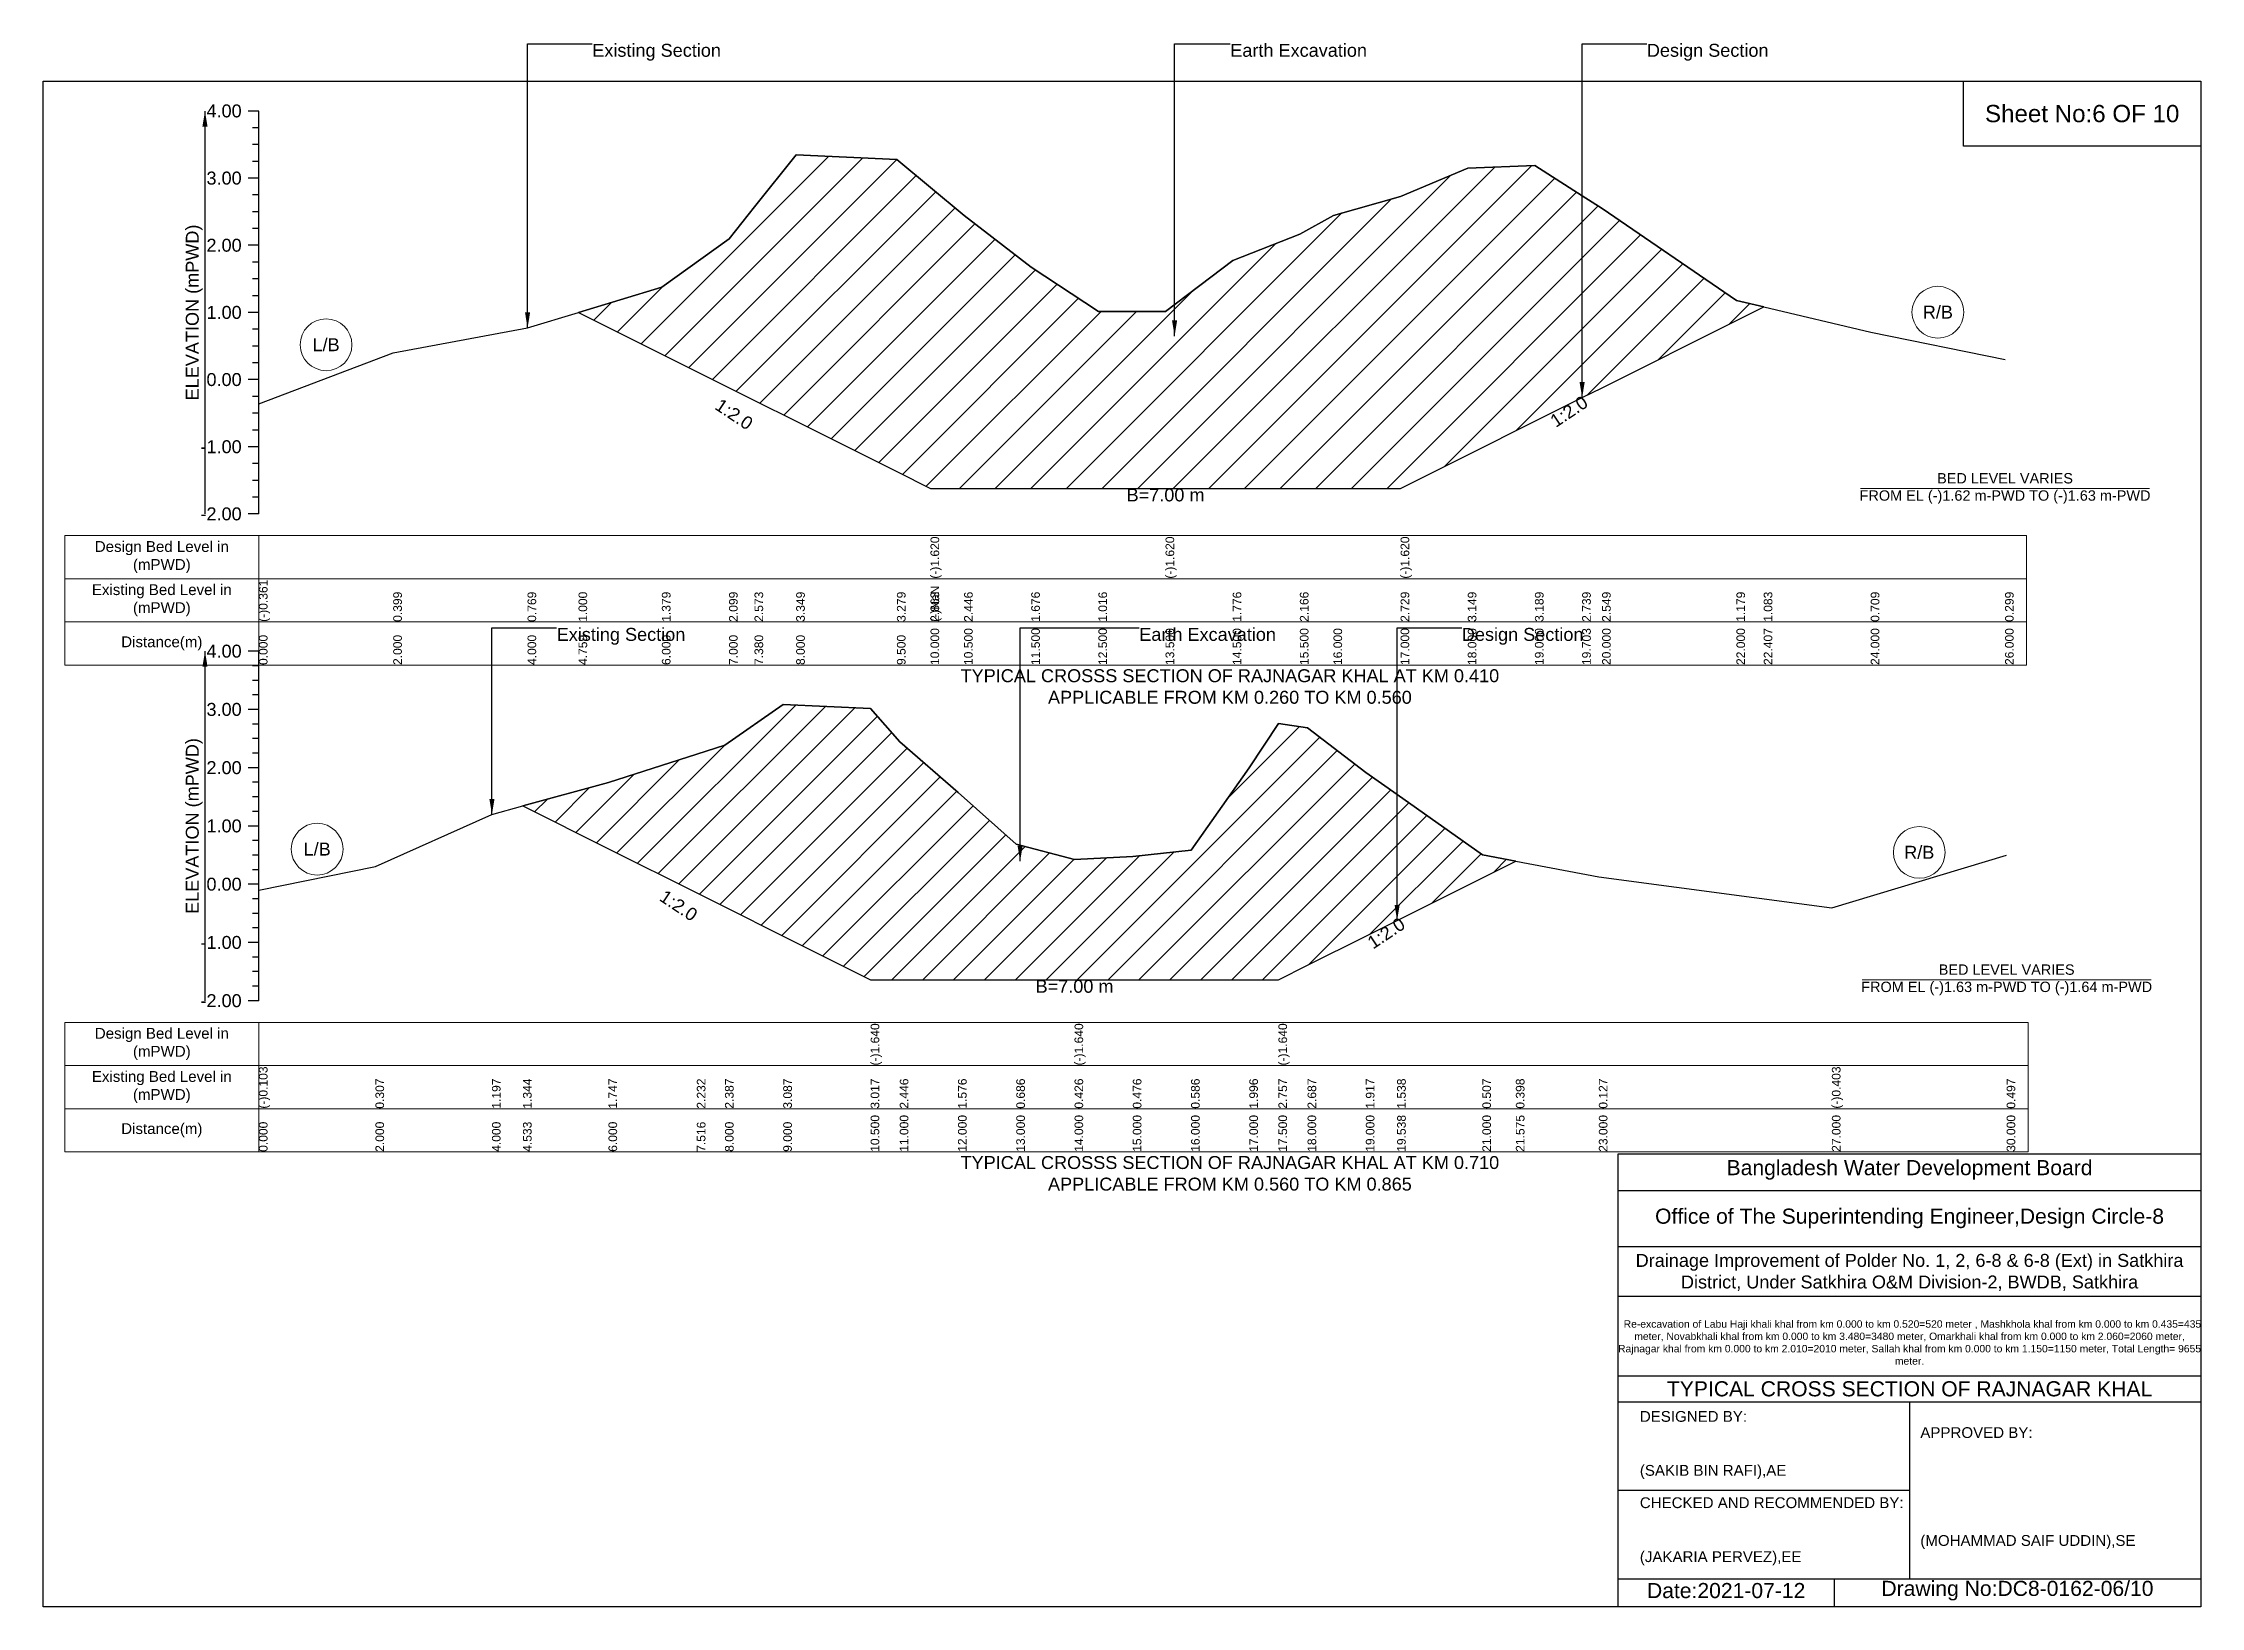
# Model space of a CAD drawing. Header units: inches. Extents: x 91000 to 648000, y -5656 to 141.
# Drawn here: x 520000 to 528000, y -5656 to 141 of the extents above; entities that cross this region are included whole.
import ezdxf

# ---------------------------------------------------------------- set-up
doc = ezdxf.new("R2010")
doc.units = ezdxf.units.IN
doc.header["$LTSCALE"] = 7
doc.header["$MEASUREMENT"] = 0
for name, color, linetype, lineweight in [('Cross section Data Border', 7, 'Continuous', 9), ('Cross Section Labels', 7, 'Continuous', 9), ('Existing_Bed_Level for Xsection', 7, 'Continuous', 25)]:
    doc.layers.add(name, color=color, linetype=linetype, lineweight=lineweight)
doc.styles.get("Standard").update_dxf_attribs({"font": 'arial.ttf'})
doc.dimstyles.get("Standard").update_dxf_attribs({"dimtxt": 0.18, "dimasz": 0.18, "dimexe": 0.18, "dimexo": 0.0625, "dimgap": 0.09, "dimtad": 0, "dimtih": 1, "dimtoh": 1, "dimdec": 4, "dimzin": 0, "dimdsep": 46, "dimtxsty": 'Standard', "dimcen": 0.09, "dimadec": 0, "dimazin": 0, "dimtfac": 1, "dimtdec": 4, "dimtofl": 0, "dimtmove": 0, "dimatfit": 3, "dimfxl": 0, "dimtolj": 1, "dimtzin": 0, "dimarcsym": 0})

msp = doc.modelspace()

# ---------------------------------------------------------------- texts
at = {"attachment_point": 5}
for s, insert, char_height in [('Sheet No:6 OF 10', (527560, -120), 64), ('Bangladesh Water Development Board', (526920, -4036), 56), ('Office of The Superintending Engineer,Design Circle-8', (526920, -4216), 56)]:
    msp.add_mtext(s, dxfattribs=dict(at, insert=insert, char_height=char_height))
for s, insert, char_height, width, attachment_point in [('Drainage Improvement of Polder No. 1, 2, 6-8 & 6-8 (Ext) in Satkhira District, Under Satkhira O&M Division-2, BWDB, Satkhira', (526920, -4416), 48, 2240, 5), ('  Re-excavation of Labu Haji khali khal from km 0.000 to km 0.520=520 meter , Mashkhola khal from km 0.000 to km 0.435=435 meter, Novabkhali khal from km 0.000 to km 3.480=3480 meter, Omarkhali khal from km 0.000 to km 2.060=2060 meter, Rajnagar khal from km 0.000 to km 2.010=2010 meter, Sallah khal from km 0.000 to km 1.150=1150 meter, Total Length= 9655 meter. ', (526920, -4676), 27.4148, 2160, 5), ('TYPICAL CROSS SECTION OF RAJNAGAR KHAL', (526920, -4848), 56, 2240, 5), ('DESIGNED BY:\\P\\P\\P(SAKIB BIN RAFI),AE', (525920, -5056), 40, 1120, 4), ('APPROVED BY:\\P\\P\\P\\P\\P\\P(MOHAMMAD SAIF UDDIN),SE', (526960, -5216), 40, 1120, 4), ('CHECKED AND RECOMMENDED BY:\\P\\P\\P(JAKARIA PERVEZ),EE', (525920, -5376), 40, 1120, 4), ('Date:2021-07-12', (526240, -5596), 56, 1120, 5), ('Drawing No:DC8-0162-06/10', (527320, -5596), 56, 1760, 5)]:
    msp.add_mtext(s, dxfattribs=dict(insert=insert, char_height=char_height, width=width, attachment_point=attachment_point))
at = {"layer": 'Cross section Data Border', "char_height": 40, "width": 640, "attachment_point": 5}
for s, insert in [('Design Bed Level in (mPWD)', (520440, -1764.1)), ('Existing Bed Level in (mPWD)', (520440, -1924.1)), ('Distance(m)', (520440, -2084.1)), ('Design Bed Level in (mPWD)', (520440, -3569)), ('Existing Bed Level in (mPWD)', (520440, -3729)), ('Distance(m)', (520440, -3889))]:
    msp.add_mtext(s, dxfattribs=dict(at, insert=insert))
at = {"layer": 'Cross Section Labels'}
for s, insert, char_height, attachment_point in [('Existing Section', (522036, 138.9), 48, 1), ('Earth Excavation', (524401.5, 138.9), 48, 1), ('Design Section', (525946.1, 138.9), 48, 1), ('R/B', (527025, -856.1), 48, 5), ('L/B', (521049, -976.9), 48, 5), ('B=7.00 m', (524161.5, -1509.5), 48, 2), ('BED LEVEL VARIES \\PFROM EL (-)1.62 m-PWD TO (-)1.63 m-PWD', (527274, -1509.5), 38.4, 5), ('Existing Section', (521904, -2026.6), 48, 1), ('Earth Excavation', (524064, -2026.6), 48, 1), ('Design Section', (525260.1, -2026.6), 48, 1), ('TYPICAL CROSSS SECTION OF RAJNAGAR KHAL AT KM 0.410\\PAPPLICABLE FROM KM 0.260 TO KM 0.560', (524400, -2244.1), 48, 5), ('L/B', (521016, -2846.9), 48, 5), ('R/B', (526956, -2858.8), 48, 5), ('BED LEVEL VARIES \\PFROM EL (-)1.63 m-PWD TO (-)1.64 m-PWD', (527280, -3331.2), 38.4, 5), ('B=7.00 m', (523824, -3331.2), 48, 2), ('TYPICAL CROSSS SECTION OF RAJNAGAR KHAL AT KM 0.710\\PAPPLICABLE FROM KM 0.560 TO KM 0.865', (524400, -4049), 48, 5)]:
    msp.add_mtext(s, dxfattribs=dict(at, insert=insert, char_height=char_height, attachment_point=attachment_point))
at = {"layer": 'Cross Section Labels', "char_height": 48, "attachment_point": 2}
for insert, rotation in [((522575.2, -1214.4), 326.30993), ((525643.9, -1204), 33.69007), ((522369.6, -3036), 326.30993), ((524966.1, -3138.1), 33.69007)]:
    msp.add_mtext('1:2.0', dxfattribs=dict(at, insert=insert, rotation=rotation))
at = {"layer": 'Existing_Bed_Level for Xsection', "char_height": 48, "attachment_point": 6}
for s, insert in [('4.00', (520736, -110.1)), ('3.00', (520736, -359.1)), ('2.00', (520736, -608.1)), ('1.00', (520736, -857.1)), ('0.00', (520736, -1106.1)), ('-1.00', (520736, -1355.1)), ('-2.00', (520736, -1604.1)), ('4.00', (520736, -2113)), ('3.00', (520736, -2329)), ('2.00', (520736, -2545)), ('1.00', (520736, -2761)), ('0.00', (520736, -2977)), ('-1.00', (520736, -3193)), ('-2.00', (520736, -3409))]:
    msp.add_mtext(s, dxfattribs=dict(at, insert=insert))
at = {"layer": 'Existing_Bed_Level for Xsection', "rotation": 90}
for s, insert, char_height, attachment_point in [('ELEVATION (mPWD)', (520560, -857.1), 48, 5), ('(-)1.620', (523290, -1844.1), 32, 1), ('(-)1.620', (524161.5, -1844.1), 32, 1), ('(-)1.620', (525033, -1844.1), 32, 1), ('(-)0.361', (520800, -2004.1), 32, 1), ('0.399', (521298, -2004.1), 32, 1), ('0.769', (521796, -2004.1), 32, 1), ('1.000', (521985, -2004.1), 32, 1), ('1.379', (522294, -2004.1), 32, 1), ('2.099', (522543, -2004.1), 32, 1), ('2.573', (522637.5, -2004.1), 32, 1), ('3.349', (522792, -2004.1), 32, 1), ('3.279', (523165.5, -2004.1), 32, 1), ('(-)NaN', (523290, -2004.1), 32, 1), ('2.863', (523290, -2004.1), 32, 1), ('2.863', (523290, -2004.1), 32, 1), ('2.446', (523414.5, -2004.1), 32, 1), ('2.446', (523414.5, -2004.1), 32, 1), ('1.676', (523663.5, -2004.1), 32, 1), ('1.016', (523912.5, -2004.1), 32, 1), ('1.016', (523912.5, -2004.1), 32, 1), ('1.016', (523912.5, -2004.1), 32, 1), ('1.016', (523912.5, -2004.1), 32, 1), ('1.776', (524410.5, -2004.1), 32, 1), ('2.166', (524659.5, -2004.1), 32, 1), ('2.729', (525033, -2004.1), 32, 1), ('2.729', (525033, -2004.1), 32, 1), ('2.729', (525033, -2004.1), 32, 1), ('3.149', (525282, -2004.1), 32, 1), ('3.189', (525531, -2004.1), 32, 1), ('2.739', (525706.1, -2004.1), 32, 1), ('2.549', (525780, -2004.1), 32, 1), ('1.179', (526278, -2004.1), 32, 1), ('1.083', (526379.3, -2004.1), 32, 1), ('0.709', (526776, -2004.1), 32, 1), ('0.299', (527274, -2004.1), 32, 1), ('0.000', (520800, -2164.1), 32, 1), ('2.000', (521298, -2164.1), 32, 1), ('4.000', (521796, -2164.1), 32, 1), ('4.759', (521985, -2164.1), 32, 1), ('6.000', (522294, -2164.1), 32, 1), ('7.000', (522543, -2164.1), 32, 1), ('7.380', (522637.5, -2164.1), 32, 1), ('8.000', (522792, -2164.1), 32, 1), ('9.500', (523165.5, -2164.1), 32, 1), ('10.000', (523290, -2164.1), 32, 1), ('10.000', (523290, -2164.1), 32, 1), ('10.000', (523290, -2164.1), 32, 1), ('10.500', (523414.5, -2164.1), 32, 1), ('11.500', (523663.5, -2164.1), 32, 1), ('12.500', (523912.5, -2164.1), 32, 1), ('13.500', (524161.5, -2164.1), 32, 1), ('13.500', (524161.5, -2164.1), 32, 1), ('13.500', (524161.5, -2164.1), 32, 1), ('14.500', (524410.5, -2164.1), 32, 1), ('15.500', (524659.5, -2164.1), 32, 1), ('16.000', (524784, -2164.1), 32, 1), ('17.000', (525033, -2164.1), 32, 1), ('17.000', (525033, -2164.1), 32, 1), ('17.000', (525033, -2164.1), 32, 1), ('18.000', (525282, -2164.1), 32, 1), ('19.000', (525531, -2164.1), 32, 1), ('19.703', (525706.1, -2164.1), 32, 1), ('20.000', (525780, -2164.1), 32, 1), ('22.000', (526278, -2164.1), 32, 1), ('22.407', (526379.3, -2164.1), 32, 1), ('24.000', (526776, -2164.1), 32, 1), ('26.000', (527274, -2164.1), 32, 1), ('ELEVATION (mPWD)', (520560, -2761), 48, 5), ('(-)1.640', (523068, -3649), 32, 1), ('(-)1.640', (523824, -3649), 32, 1), ('(-)1.640', (524580, -3649), 32, 1), ('(-)0.103', (520800, -3809), 32, 1), ('(-)0.403', (526632, -3809), 32, 1), ('0.307', (521232, -3809), 32, 1), ('1.197', (521664, -3809), 32, 1), ('1.344', (521779.1, -3809), 32, 1), ('1.747', (522096, -3809), 32, 1), ('2.232', (522423.6, -3809), 32, 1), ('2.387', (522528, -3809), 32, 1), ('3.087', (522744, -3809), 32, 1), ('3.017', (523068, -3809), 32, 1), ('3.017', (523068, -3809), 32, 1), ('3.017', (523068, -3809), 32, 1), ('2.446', (523176, -3809), 32, 1), ('1.576', (523392, -3809), 32, 1), ('0.686', (523608, -3809), 32, 1), ('0.426', (523824, -3809), 32, 1), ('0.426', (523824, -3809), 32, 1), ('0.426', (523824, -3809), 32, 1), ('0.476', (524040, -3809), 32, 1), ('0.586', (524256, -3809), 32, 1), ('1.996', (524472, -3809), 32, 1), ('2.757', (524580, -3809), 32, 1), ('2.757', (524580, -3809), 32, 1), ('2.757', (524580, -3809), 32, 1), ('2.687', (524688, -3809), 32, 1), ('1.917', (524904, -3809), 32, 1), ('1.538', (525020.1, -3809), 32, 1), ('0.507', (525336, -3809), 32, 1), ('0.398', (525460.3, -3809), 32, 1), ('0.127', (525768, -3809), 32, 1), ('0.497', (527280, -3809), 32, 1), ('10.500', (523068, -3969), 32, 1), ('10.500', (523068, -3969), 32, 1), ('10.500', (523068, -3969), 32, 1), ('11.000', (523176, -3969), 32, 1), ('12.000', (523392, -3969), 32, 1), ('13.000', (523608, -3969), 32, 1), ('14.000', (523824, -3969), 32, 1), ('14.000', (523824, -3969), 32, 1), ('14.000', (523824, -3969), 32, 1), ('15.000', (524040, -3969), 32, 1), ('16.000', (524256, -3969), 32, 1), ('17.000', (524472, -3969), 32, 1), ('17.500', (524580, -3969), 32, 1), ('17.500', (524580, -3969), 32, 1), ('17.500', (524580, -3969), 32, 1), ('18.000', (524688, -3969), 32, 1), ('19.000', (524904, -3969), 32, 1), ('19.538', (525020.1, -3969), 32, 1), ('21.000', (525336, -3969), 32, 1), ('21.575', (525460.3, -3969), 32, 1), ('23.000', (525768, -3969), 32, 1), ('27.000', (526632, -3969), 32, 1), ('30.000', (527280, -3969), 32, 1), ('0.000', (520800, -3969), 32, 1), ('2.000', (521232, -3969), 32, 1), ('4.000', (521664, -3969), 32, 1), ('4.533', (521779.1, -3969), 32, 1), ('6.000', (522096, -3969), 32, 1), ('7.516', (522423.6, -3969), 32, 1), ('8.000', (522528, -3969), 32, 1), ('9.000', (522744, -3969), 32, 1)]:
    msp.add_mtext(s, dxfattribs=dict(at, insert=insert, char_height=char_height, attachment_point=attachment_point))

# ---------------------------------------------------------------- hatches: boundary and pattern name
at = {"layer": 'Existing_Bed_Level for Xsection'}
h = msp.add_hatch(dxfattribs=at)
h.set_pattern_fill('ANSI31', color=256, scale=747, style=0)
h.paths.add_polyline_path([(521985, -857), (522294, -1011.5), (522543, -1136), (522637.5, -1183.2), (522792, -1260.5), (523165.5, -1447.2), (523290, -1509.5), (523414.5, -1509.5), (523663.5, -1509.5), (523912.5, -1509.5), (524161.5, -1509.5), (524410.5, -1509.5), (524659.5, -1509.5), (524784, -1509.5), (525033, -1509.5), (525282, -1385), (525531, -1260.5), (525706.1, -1172.9), (525780, -1136), (526278, -887), (526379.3, -836.3), (526278, -812.5), (525780, -471.4), (525706.1, -424.1), (525531, -312.1), (525282, -322), (525033, -426.6), (524784, -497.1), (524659.5, -566.8), (524410.5, -663.9), (524161.5, -853.1), (523912.5, -853.1), (523663.5, -688.8), (523414.5, -497.1), (523290, -393.3), (523165.5, -289.6), (522792, -272.2), (522637.5, -465.3), (522543, -583.5), (522294, -762.7)])
h = msp.add_hatch(dxfattribs=at)
h.set_pattern_fill('ANSI31', color=256, scale=648, style=0)
h.paths.add_polyline_path([(521779.1, -2686.7), (522096, -2845.2), (522423.6, -3009), (522528, -3061.2), (522744, -3169.2), (523068, -3331.2), (523176, -3331.2), (523392, -3331.2), (523608, -3331.2), (523824, -3331.2), (524040, -3331.2), (524256, -3331.2), (524472, -3331.2), (524580, -3331.2), (524688, -3277.2), (524904, -3169.2), (525020.1, -3111.1), (525336, -2953.2), (525460.3, -2891.1), (525336, -2867.4), (525020.1, -2644.8), (524904, -2562.9), (524688, -2396.6), (524580, -2381.4), (524472, -2545.8), (524256, -2850.4), (524040, -2874.1), (523824, -2884.9), (523608, -2828.8), (523392, -2636.5), (523176, -2448.6), (523068, -2325.3), (522744, -2310.2), (522528, -2461.4), (522423.6, -2494.8), (522096, -2599.6)])

# ---------------------------------------------------------------- linework, layer by layer
for points in [[(520000, 0), (528000, 0), (528000, -5656), (520000, -5656)], [(527120, 0), (528000, 0), (528000, -240), (527120, -240)]]:
    msp.add_lwpolyline(points, close=True)
for points in [[(525840, -5656), (525840, -3976), (528000, -3976)], [(525840, -4112), (528000, -4112)], [(525840, -4320), (528000, -4320)], [(525840, -4504), (528000, -4504)], [(525840, -4800), (528000, -4800)], [(525840, -4896), (528000, -4896)], [(526920, -4896), (526920, -5552)], [(525840, -5224), (526920, -5224)], [(525840, -5552), (528000, -5552)], [(526640, -5552), (526640, -5656)]]:
    msp.add_lwpolyline(points)
at = {"layer": 'Cross section Data Border'}
for points in [[(520080, -1684.1), (527354, -1684.1), (527354, -2164.1), (520080, -2164.1)], [(520080, -3489), (527360, -3489), (527360, -3969), (520080, -3969)]]:
    msp.add_lwpolyline(points, close=True, dxfattribs=at)
for points in [[(520800, -1684.1), (520800, -2164.1)], [(520080, -1844.1), (527354, -1844.1)], [(520080, -2004.1), (527354, -2004.1)], [(520800, -3489), (520800, -3969)], [(520080, -3649), (527360, -3649)], [(520080, -3809), (527360, -3809)]]:
    msp.add_lwpolyline(points, dxfattribs=at)
at = {"layer": 'Cross Section Labels'}
for points in [[(526738.2, -1509.5), (527809.8, -1509.5)], [(526744.2, -3331.2), (527815.8, -3331.2)]]:
    msp.add_lwpolyline(points, dxfattribs=at)
for centre in [(527025, -856.1), (521049, -976.9), (521016, -2846.9), (526956, -2858.8)]:
    msp.add_circle(centre, 96, dxfattribs=at)
at = {"layer": 'Existing_Bed_Level for Xsection'}
for points in [[(520800, -110.1), (520760, -110.1)], [(520800, -1604.1), (520800, -1355.1), (520800, -1106.1), (520800, -857.1), (520800, -608.1), (520800, -359.1), (520800, -110.1)], [(520800, -172.4), (520776, -172.4)], [(520800, -234.6), (520776, -234.6)], [(520800, -296.9), (520776, -296.9)], [(520800, -1196), (521298, -1006.8), (521796, -914.6), (521985, -857), (522294, -762.7), (522543, -583.5), (522637.5, -465.3), (522792, -272.2), (523165.5, -289.6), (523290, -393.3), (523290, -393.3), (523414.5, -497.1), (523663.5, -688.8), (523912.5, -853.1), (524161.5, -853.1), (524161.5, -853.1), (524410.5, -663.9), (524659.5, -566.8), (524784, -497.1), (525033, -426.6), (525033, -426.6), (525282, -322), (525531, -312.1), (525706.1, -424.1), (525780, -471.4), (526278, -812.5), (526379.3, -836.3), (526776, -929.6), (527274, -1031.7)], [(520800, -359.1), (520760, -359.1)], [(520800, -421.4), (520776, -421.4)], [(520800, -483.6), (520776, -483.6)], [(520800, -545.9), (520776, -545.9)], [(520800, -608.1), (520760, -608.1)], [(520800, -670.4), (520776, -670.4)], [(520800, -732.6), (520776, -732.6)], [(520800, -794.9), (520776, -794.9)], [(520800, -857.1), (520760, -857.1)], [(520800, -919.4), (520776, -919.4)], [(520800, -981.6), (520776, -981.6)], [(520800, -1106.1), (520760, -1106.1)], [(520800, -1043.9), (520776, -1043.9)], [(520800, -1168.4), (520776, -1168.4)], [(520800, -1230.6), (520776, -1230.6)], [(520800, -1355.1), (520760, -1355.1)], [(520800, -1292.9), (520776, -1292.9)], [(520800, -1417.4), (520776, -1417.4)], [(520800, -1479.6), (520776, -1479.6)], [(520800, -1541.9), (520776, -1541.9)], [(520800, -1604.1), (520760, -1604.1)], [(520800, -2113), (520760, -2113)], [(520800, -3409), (520800, -3193), (520800, -2977), (520800, -2761), (520800, -2545), (520800, -2329), (520800, -2113)], [(520800, -2167), (520776, -2167)], [(520800, -2221), (520776, -2221)], [(520800, -2275), (520776, -2275)], [(520800, -2999.2), (521232, -2910.6), (521664, -2718.4), (521779.1, -2686.7), (522096, -2599.6), (522423.6, -2494.8), (522528, -2461.4), (522744, -2310.2), (523068, -2325.3), (523068, -2325.3), (523176, -2448.6), (523392, -2636.5), (523608, -2828.8), (523824, -2884.9), (523824, -2884.9), (524040, -2874.1), (524256, -2850.4), (524472, -2545.8), (524580, -2381.4), (524580, -2381.4), (524688, -2396.6), (524904, -2562.9), (525020.1, -2644.8), (525336, -2867.4), (525460.3, -2891.1), (525768, -2949.5), (526632, -3064), (527280, -2869.6)], [(520800, -2329), (520760, -2329)], [(520800, -2383), (520776, -2383)], [(520800, -2437), (520776, -2437)], [(520800, -2545), (520760, -2545)], [(520800, -2491), (520776, -2491)], [(520800, -2599), (520776, -2599)], [(520800, -2653), (520776, -2653)], [(520800, -2707), (520776, -2707)], [(520800, -2761), (520760, -2761)], [(520800, -2815), (520776, -2815)], [(520800, -2869), (520776, -2869)], [(520800, -2923), (520776, -2923)], [(520800, -2977), (520760, -2977)], [(520800, -3031), (520776, -3031)], [(520800, -3085), (520776, -3085)], [(520800, -3193), (520760, -3193)], [(520800, -3139), (520776, -3139)], [(520800, -3247), (520776, -3247)], [(520800, -3301), (520776, -3301)], [(520800, -3355), (520776, -3355)], [(520800, -3409), (520760, -3409)]]:
    msp.add_lwpolyline(points, dxfattribs=at)
for points in [[(521985, -857), (521985, -857), (522294, -1011.5), (522543, -1136), (522637.5, -1183.2), (522792, -1260.5), (523165.5, -1447.2), (523290, -1509.5), (523290, -1509.5), (523414.5, -1509.5), (523663.5, -1509.5), (523912.5, -1509.5), (524161.5, -1509.5), (524161.5, -1509.5), (524410.5, -1509.5), (524659.5, -1509.5), (524784, -1509.5), (525033, -1509.5), (525033, -1509.5), (525282, -1385), (525531, -1260.5), (525706.1, -1172.9), (525780, -1136), (526278, -887), (526379.3, -836.3), (526379.3, -836.3), (526379.3, -836.3), (526278, -812.5), (525780, -471.4), (525706.1, -424.1), (525531, -312.1), (525282, -322), (525033, -426.6), (525033, -426.6), (524784, -497.1), (524659.5, -566.8), (524410.5, -663.9), (524161.5, -853.1), (524161.5, -853.1), (523912.5, -853.1), (523663.5, -688.8), (523414.5, -497.1), (523290, -393.3), (523290, -393.3), (523165.5, -289.6), (522792, -272.2), (522637.5, -465.3), (522543, -583.5), (522294, -762.7), (521985, -857)], [(521779.1, -2686.7), (521779.1, -2686.7), (522096, -2845.2), (522423.6, -3009), (522528, -3061.2), (522744, -3169.2), (523068, -3331.2), (523068, -3331.2), (523176, -3331.2), (523392, -3331.2), (523608, -3331.2), (523824, -3331.2), (523824, -3331.2), (524040, -3331.2), (524256, -3331.2), (524472, -3331.2), (524580, -3331.2), (524580, -3331.2), (524688, -3277.2), (524904, -3169.2), (525020.1, -3111.1), (525336, -2953.2), (525460.3, -2891.1), (525336, -2867.4), (525020.1, -2644.8), (524904, -2562.9), (524688, -2396.6), (524580, -2381.4), (524580, -2381.4), (524472, -2545.8), (524256, -2850.4), (524040, -2874.1), (523824, -2884.9), (523824, -2884.9), (523608, -2828.8), (523392, -2636.5), (523176, -2448.6), (523068, -2325.3), (523068, -2325.3), (522744, -2310.2), (522528, -2461.4), (522423.6, -2494.8), (522096, -2599.6), (521779.1, -2686.7)]]:
    msp.add_lwpolyline(points, close=True, dxfattribs=at)

msp.set_redraw_order([(e.dxf.handle, doc.entitydb.next_handle()) for e in msp.query("TEXT MTEXT ATTDEF DIMENSION ARC_DIMENSION")])  # texts and dimensions are drawn at this point

# ---------------------------------------------------------------- leaders
at = {"layer": 'Cross Section Labels', "annotation_type": 0, "has_hookline": 1, "hookline_direction": 0}
for points, text_width in [([(521796, -914.6), (521796, 138.9), (522035.9, 138.9)], 467.2), ([(524195, -944.3), (524195, 138.9), (524401.4, 138.9)], 497), ([(525706.1, -1172.9), (525706.1, 138.9), (525946.1, 138.9)], 441.2), ([(521664, -2718.4), (521664, -2026.6), (521903.9, -2026.6)], 467.2), ([(523622.3, -2891.5), (523622.3, -2026.6), (524063.9, -2026.6)], 497), ([(525020.1, -3111.1), (525020.1, -2026.6), (525260, -2026.6)], 441.2)]:
    msp.add_leader(points, dimstyle='Standard', override={"dimasz": 57.6}, dxfattribs=dict(at, text_width=text_width))
at = {"layer": 'Existing_Bed_Level for Xsection'}
for points in [[(520600, -110.1), (520600, -1604.1)], [(520600, -2113), (520600, -3409)]]:
    msp.add_leader(points, dimstyle='Standard', override={"dimasz": 57.6}, dxfattribs=at)

doc.saveas('drawing.dxf')
